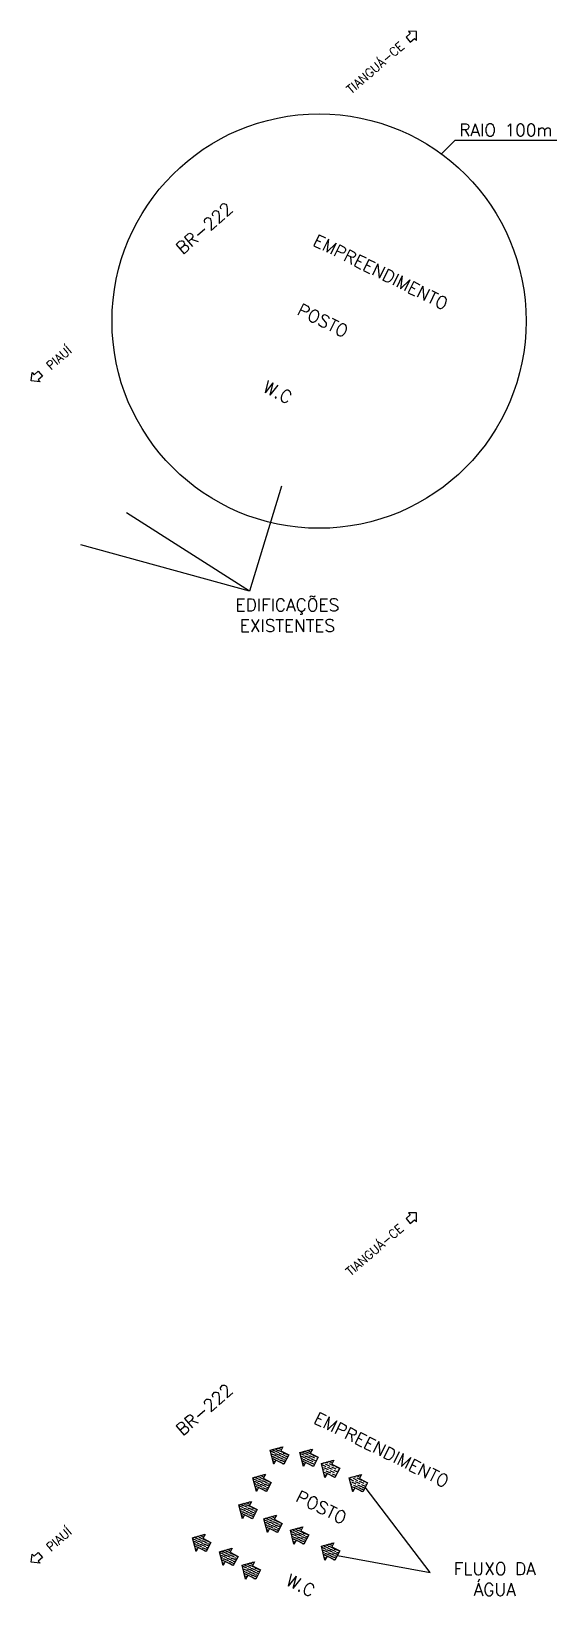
# Model space of a CAD drawing. Header units: millimetres. Extents: x 272118 to 273910, y 9581933 to 9583029.
# Drawn here: x 273656 to 273910, y 9582122 to 9582877 of the extents above; entities that cross this region are included whole.
import ezdxf

# ---------------------------------------------------------------- set-up
doc = ezdxf.new("R2010")
doc.units = ezdxf.units.MM
for name, color, linetype in [('ARQ-PENA-02', 2, 'Continuous'), ('ARQ-PENA-05', 5, 'Continuous'), ('ARQ-TEXTO3', 3, 'Continuous'), ('TERRENO', 6, 'Continuous')]:
    doc.layers.add(name, color=color, linetype=linetype)
doc.styles.add('ROMANS', font='romans.shx')

msp = doc.modelspace()

# ---------------------------------------------------------------- texts
at = {"layer": 'ARQ-TEXTO3', "color": 2, "insert": (273822.302, 9582859.586), "char_height": 4.2, "width": 24.6, "attachment_point": 5, "rotation": 41, "style": 'ROMANS'}
msp.add_mtext('TIANGUÁ-CE', dxfattribs=at)
at = {"layer": 'ARQ-TEXTO3', "color": 2, "char_height": 6, "attachment_point": 5, "style": 'ROMANS'}
for s, insert in [('RAIO 100m', (273885.338, 9582829.541)), ('EDIFICAÇÕES \\PEXISTENTES', (273779.833, 9582595.363))]:
    msp.add_mtext(s, dxfattribs=dict(at, insert=insert))
at = {"layer": 'ARQ-TEXTO3', "color": 2, "attachment_point": 5, "style": 'ROMANS'}
for s, insert, char_height, rotation in [('BR-222', (273739.676, 9582782.173), 6, 41), ('EMPREENDIMENTO', (273824.907, 9582760.929), 6, 333.589753), ('POSTO', (273796.979, 9582737.567), 6, 333.589753), ('PIAUÍ', (273669.499, 9582719.549), 4.2, 41), ('W.C', (273775.107, 9582703.028), 6, 333.589753), ('TIANGUÁ-CE', (273821.954, 9582289.133), 4.2, 41), ('BR-222', (273739.676, 9582212.068), 6, 41), ('EMPREENDIMENTO', (273825.294, 9582192.638), 6, 333.589753), ('POSTO', (273796.242, 9582164.903), 6, 333.589753), ('PIAUÍ', (273669.499, 9582149.444), 4.2, 41), ('W.C', (273786.249, 9582127.222), 6, 333.589753)]:
    msp.add_mtext(s, dxfattribs=dict(at, insert=insert, char_height=char_height, rotation=rotation))
at = {"layer": 'ARQ-TEXTO3', "color": 2, "insert": (273879.983, 9582130.237), "char_height": 6, "width": 58.60377, "attachment_point": 5, "style": 'ROMANS'}
msp.add_mtext('FLUXO DA\\PÁGUA', dxfattribs=at)

# ---------------------------------------------------------------- hatches: boundary and pattern name
at = {"layer": 'ARQ-PENA-05'}
h = msp.add_hatch(dxfattribs=at)
h.set_pattern_fill('ANSI36', color=256, scale=0.3, angle=110)
h.set_pattern_definition([(155, (236.4452, -0.894), (-1.91324568682, -0.15880635211), [2.38125, -0.47625, 0, -0.47625])])
h.paths.add_polyline_path([(273780.475, 9582190.172), (273776.628, 9582192.154), (273777.649, 9582194.136), (273771.602, 9582192.433), (273773.308, 9582185.71), (273774.33, 9582187.692), (273778.176, 9582185.711)])
h = msp.add_hatch(dxfattribs=at)
h.set_pattern_fill('ANSI36', color=256, scale=0.3, angle=110)
h.set_pattern_definition([(155, (250.7225, -2.0081), (-1.91324568682, -0.15880635211), [2.38125, -0.47625, 0, -0.47625])])
h.paths.add_polyline_path([(273794.752, 9582189.058), (273790.905, 9582191.04), (273791.926, 9582193.022), (273785.88, 9582191.318), (273787.586, 9582184.596), (273788.607, 9582186.578), (273792.454, 9582184.596)])
h = msp.add_hatch(dxfattribs=at)
h.set_pattern_fill('ANSI36', color=256, scale=0.3, angle=110)
h.set_pattern_definition([(155, (261.1014, -7.3555), (-1.91324568682, -0.15880635211), [2.38125, -0.47625, 0, -0.47625])])
h.paths.add_polyline_path([(273805.131, 9582183.711), (273801.284, 9582185.692), (273802.305, 9582187.674), (273796.259, 9582185.971), (273797.965, 9582179.249), (273798.986, 9582181.231), (273802.832, 9582179.249)])
h = msp.add_hatch(dxfattribs=at)
h.set_pattern_fill('ANSI36', color=256, scale=0.3, angle=110)
h.set_pattern_definition([(155, (228.0104, -14.1497), (-1.91324568682, -0.15880635211), [2.38125, -0.47625, 0, -0.47625])])
h.paths.add_polyline_path([(273772.04, 9582176.916), (273768.193, 9582178.898), (273769.214, 9582180.88), (273763.168, 9582179.177), (273764.874, 9582172.455), (273765.895, 9582174.437), (273769.741, 9582172.455)])
h = msp.add_hatch(dxfattribs=at)
h.set_pattern_fill('ANSI36', color=256, scale=0.3, angle=110)
h.set_pattern_definition([(155, (274.5051, -14.2848), (-1.91324568682, -0.15880635211), [2.38125, -0.47625, 0, -0.47625])])
h.paths.add_polyline_path([(273818.535, 9582176.781), (273814.688, 9582178.763), (273815.709, 9582180.745), (273809.662, 9582179.042), (273811.368, 9582172.32), (273812.389, 9582174.302), (273816.236, 9582172.32)])
h = msp.add_hatch(dxfattribs=at)
h.set_pattern_fill('ANSI36', color=256, scale=0.3, angle=110)
h.set_pattern_definition([(155, (221.2601, -27.2519), (-1.91324568682, -0.15880635211), [2.38125, -0.47625, 0, -0.47625])])
h.paths.add_polyline_path([(273765.29, 9582163.814), (273761.443, 9582165.796), (273762.464, 9582167.778), (273756.417, 9582166.075), (273758.123, 9582159.353), (273759.144, 9582161.335), (273762.991, 9582159.353)])
h = msp.add_hatch(dxfattribs=at)
h.set_pattern_fill('ANSI36', color=256, scale=0.3, angle=110)
h.set_pattern_definition([(155, (233.3065, -33.9366), (-1.91324568682, -0.15880635211), [2.38125, -0.47625, 0, -0.47625])])
h.paths.add_polyline_path([(273777.336, 9582157.129), (273773.489, 9582159.111), (273774.51, 9582161.093), (273768.464, 9582159.39), (273770.17, 9582152.668), (273771.191, 9582154.65), (273775.038, 9582152.668)])
h = msp.add_hatch(dxfattribs=at)
h.set_pattern_fill('ANSI36', color=256, scale=0.3, angle=110)
h.set_pattern_definition([(155, (198.8814, -43.0983), (-1.91324568682, -0.15880635211), [2.38125, -0.47625, 0, -0.47625])])
h.paths.add_polyline_path([(273742.911, 9582147.968), (273739.064, 9582149.95), (273740.085, 9582151.932), (273734.039, 9582150.228), (273735.745, 9582143.506), (273736.766, 9582145.488), (273740.612, 9582143.506)])
h = msp.add_hatch(dxfattribs=at)
h.set_pattern_fill('ANSI36', color=256, scale=0.3, angle=110)
h.set_pattern_definition([(155, (246.1256, -39.5251), (-1.91324568682, -0.15880635211), [2.38125, -0.47625, 0, -0.47625])])
h.paths.add_polyline_path([(273790.155, 9582151.541), (273786.308, 9582153.523), (273787.33, 9582155.505), (273781.283, 9582153.802), (273782.989, 9582147.079), (273784.01, 9582149.061), (273787.857, 9582147.08)])
h = msp.add_hatch(dxfattribs=at)
h.set_pattern_fill('ANSI36', color=256, scale=0.3, angle=110)
h.set_pattern_definition([(155, (211.9719, -49.8427), (-1.91324568682, -0.15880635211), [2.38125, -0.47625, 0, -0.47625])])
h.paths.add_polyline_path([(273756.002, 9582141.223), (273752.155, 9582143.205), (273753.176, 9582145.187), (273747.129, 9582143.484), (273748.835, 9582136.762), (273749.856, 9582138.744), (273753.703, 9582136.762)])
h = msp.add_hatch(dxfattribs=at)
h.set_pattern_fill('ANSI36', color=256, scale=0.3, angle=110)
h.set_pattern_definition([(155, (261.1014, -47.2407), (-1.91324568682, -0.15880635211), [2.38125, -0.47625, 0, -0.47625])])
h.paths.add_polyline_path([(273805.131, 9582143.825), (273801.284, 9582145.807), (273802.305, 9582147.789), (273796.259, 9582146.086), (273797.965, 9582139.364), (273798.986, 9582141.346), (273802.832, 9582139.364)])
h = msp.add_hatch(dxfattribs=at)
h.set_pattern_fill('ANSI36', color=256, scale=0.3, angle=110)
h.set_pattern_definition([(155, (222.7905, -56.3713), (-1.91324568682, -0.15880635211), [2.38125, -0.47625, 0, -0.47625])])
h.paths.add_polyline_path([(273766.82, 9582134.695), (273762.973, 9582136.677), (273763.995, 9582138.659), (273757.948, 9582136.955), (273759.654, 9582130.233), (273760.675, 9582132.215), (273764.522, 9582130.233)])

# ---------------------------------------------------------------- linework, layer by layer
at = {"layer": 'ARQ-PENA-02', "color": 1, "lineweight": 25}
for p, q in [((273860.767, 9582824.5), (273854.257, 9582817.99)), ((273909.91, 9582824.5), (273860.767, 9582824.5)), ((273776.975, 9582657.662), (273761.598, 9582607.041)), ((273761.598, 9582607.041), (273702.092, 9582644.831)), ((273761.598, 9582607.041), (273680.053, 9582629.421)), ((273848.822, 9582133.394), (273817.385, 9582174.551)), ((273803.982, 9582141.595), (273848.822, 9582133.394))]:
    msp.add_line(p, q, dxfattribs=at)
at = {"layer": 'ARQ-TEXTO3', "color": 2}
for points in [[(273839.171, 9582876.113), (273837.13, 9582874.338), (273839.187, 9582871.971), (273841.229, 9582873.745), (273842.143, 9582872.694), (273842.18, 9582877.028), (273838.257, 9582877.164)], [(273657.482, 9582711.396), (273659.523, 9582713.17), (273661.581, 9582710.803), (273659.54, 9582709.029), (273660.454, 9582707.977), (273656.157, 9582708.543), (273656.568, 9582712.448)], [(273839.171, 9582306.008), (273837.13, 9582304.234), (273839.187, 9582301.867), (273841.229, 9582303.641), (273842.143, 9582302.589), (273842.18, 9582306.924), (273838.257, 9582307.06)], [(273657.482, 9582141.291), (273659.523, 9582143.066), (273661.581, 9582140.699), (273659.54, 9582138.924), (273660.454, 9582137.873), (273656.157, 9582138.438), (273656.568, 9582142.343)]]:
    msp.add_lwpolyline(points, close=True, dxfattribs=at)
at = {"layer": 'ARQ-TEXTO3', "color": 4}
for points in [[(273776.628, 9582192.154), (273780.475, 9582190.172), (273778.176, 9582185.711), (273774.33, 9582187.692), (273773.308, 9582185.71), (273771.602, 9582192.433), (273777.649, 9582194.136)], [(273790.905, 9582191.04), (273794.752, 9582189.058), (273792.454, 9582184.596), (273788.607, 9582186.578), (273787.586, 9582184.596), (273785.88, 9582191.318), (273791.926, 9582193.022)], [(273801.284, 9582185.692), (273805.131, 9582183.711), (273802.832, 9582179.249), (273798.986, 9582181.231), (273797.965, 9582179.249), (273796.259, 9582185.971), (273802.305, 9582187.674)], [(273768.193, 9582178.898), (273772.04, 9582176.916), (273769.741, 9582172.455), (273765.895, 9582174.437), (273764.874, 9582172.455), (273763.168, 9582179.177), (273769.214, 9582180.88)], [(273814.688, 9582178.763), (273818.535, 9582176.781), (273816.236, 9582172.32), (273812.389, 9582174.302), (273811.368, 9582172.32), (273809.662, 9582179.042), (273815.709, 9582180.745)], [(273761.443, 9582165.796), (273765.29, 9582163.814), (273762.991, 9582159.353), (273759.144, 9582161.335), (273758.123, 9582159.353), (273756.417, 9582166.075), (273762.464, 9582167.778)], [(273773.489, 9582159.111), (273777.336, 9582157.129), (273775.038, 9582152.668), (273771.191, 9582154.65), (273770.17, 9582152.668), (273768.464, 9582159.39), (273774.51, 9582161.093)], [(273739.064, 9582149.95), (273742.911, 9582147.968), (273740.612, 9582143.506), (273736.766, 9582145.488), (273735.745, 9582143.506), (273734.039, 9582150.228), (273740.085, 9582151.932)], [(273786.308, 9582153.523), (273790.155, 9582151.541), (273787.857, 9582147.08), (273784.01, 9582149.061), (273782.989, 9582147.079), (273781.283, 9582153.802), (273787.33, 9582155.505)], [(273752.155, 9582143.205), (273756.002, 9582141.223), (273753.703, 9582136.762), (273749.856, 9582138.744), (273748.835, 9582136.762), (273747.129, 9582143.484), (273753.176, 9582145.187)], [(273801.284, 9582145.807), (273805.131, 9582143.825), (273802.832, 9582139.364), (273798.986, 9582141.346), (273797.965, 9582139.364), (273796.259, 9582146.086), (273802.305, 9582147.789)], [(273762.973, 9582136.677), (273766.82, 9582134.695), (273764.522, 9582130.233), (273760.675, 9582132.215), (273759.654, 9582130.233), (273757.948, 9582136.955), (273763.995, 9582138.659)]]:
    msp.add_lwpolyline(points, close=True, dxfattribs=at)
at = {"layer": 'TERRENO', "lineweight": 30}
msp.add_circle((273795.155, 9582737.325), 100, dxfattribs=at)

msp.set_redraw_order([(e.dxf.handle, doc.entitydb.next_handle()) for e in msp.query("TEXT MTEXT ATTDEF DIMENSION ARC_DIMENSION")])  # texts and dimensions are drawn at this point

doc.saveas('drawing.dxf')
